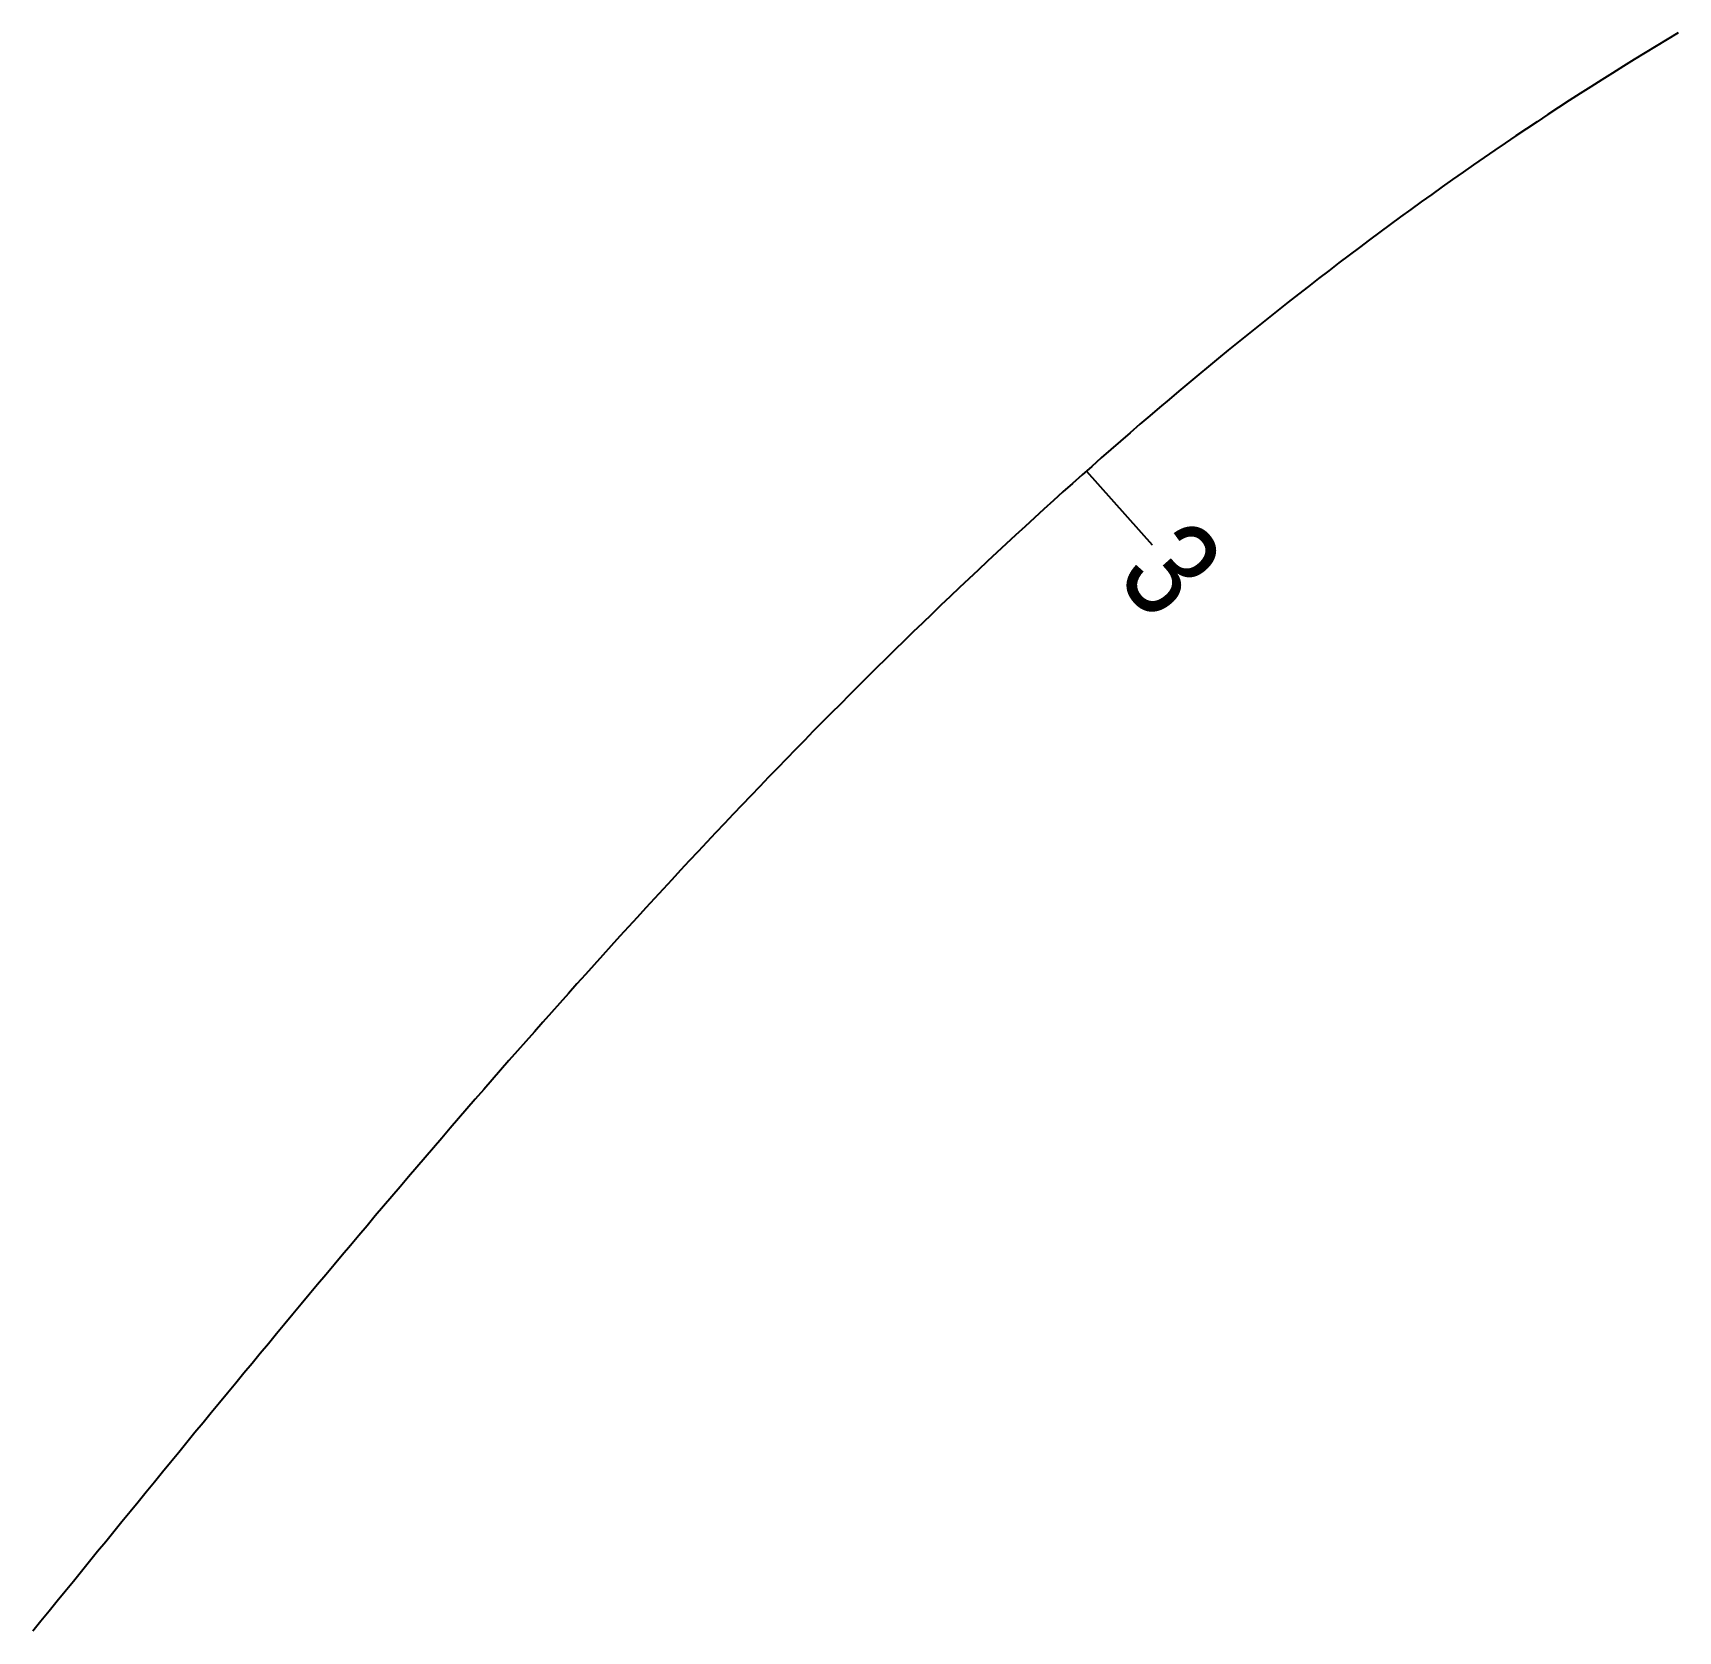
# Model space of a CAD drawing. Header units: metres. Extents: x 570677 to 573609, y 785040 to 786024.
# Drawn here: x 570958.49 to 571008.43, y 785608.44 to 785656.96 of the extents above; entities that cross this region are included whole.
import ezdxf

# ---------------------------------------------------------------- set-up
doc = ezdxf.new("R2010")
doc.units = ezdxf.units.M
doc.header["$LTSCALE"] = 0.5
doc.layers.add('桩号_D2', color=2, linetype='CONTINUOUS')
doc.layers.add('道路中线_D2', color=7, linetype='CONTINUOUS')
doc.styles.add('EICAD', font='arial.ttf', dxfattribs={"width": 0.8, "height": 2})

msp = doc.modelspace()

# ---------------------------------------------------------------- texts
at = {"layer": '桩号_D2', "style": 'EICAD', "width": 0.8}
msp.add_text('3', height=3, rotation=311.5686, dxfattribs=at).set_placement((570991.312, 785640.396))

# ---------------------------------------------------------------- linework, layer by layer
at = {"layer": '桩号_D2', "linetype": 'Continuous'}
msp.add_lwpolyline([(570990.468, 785643.657), (570992.459, 785641.413)], dxfattribs=at)
at = {"layer": '道路中线_D2', "color": 1, "flags": 128}
msp.add_lwpolyline([(571008.426, 785656.957), (571008.092, 785656.757), (571007.759, 785656.556), (571007.427, 785656.354), (571007.096, 785656.15), (571006.765, 785655.945), (571006.435, 785655.739), (571006.106, 785655.532), (571005.778, 785655.323), (571005.451, 785655.113), (571005.124, 785654.902), (571004.798, 785654.69), (571004.473, 785654.477), (571004.148, 785654.262), (571003.825, 785654.047), (571003.502, 785653.83), (571003.18, 785653.612), (571002.859, 785653.393), (571002.538, 785653.172), (571002.219, 785652.951), (571001.9, 785652.728), (571001.582, 785652.505), (571001.264, 785652.28), (571000.948, 785652.054), (571000.632, 785651.827), (571000.317, 785651.599), (571000.002, 785651.37), (570999.689, 785651.14), (570999.376, 785650.909), (570999.064, 785650.677), (570998.753, 785650.444), (570998.442, 785650.21), (570998.132, 785649.975), (570997.823, 785649.739), (570997.515, 785649.501), (570997.208, 785649.263), (570996.901, 785649.024), (570996.595, 785648.784), (570996.29, 785648.543), (570995.985, 785648.302), (570995.681, 785648.059), (570995.378, 785647.815), (570995.076, 785647.571), (570994.774, 785647.325), (570994.473, 785647.079), (570994.173, 785646.831), (570993.874, 785646.583), (570993.575, 785646.334), (570993.277, 785646.084), (570992.98, 785645.834), (570992.683, 785645.582), (570992.388, 785645.33), (570992.092, 785645.076), (570991.798, 785644.822), (570991.504, 785644.567), (570991.211, 785644.312), (570990.919, 785644.055), (570990.627, 785643.798), (570990.336, 785643.54), (570990.046, 785643.281), (570989.756, 785643.022), (570989.467, 785642.762), (570989.179, 785642.5), (570988.891, 785642.239), (570988.604, 785641.976), (570988.318, 785641.713), (570988.033, 785641.449), (570987.748, 785641.185), (570987.463, 785640.919), (570987.18, 785640.653), (570986.896, 785640.387), (570986.614, 785640.119), (570986.332, 785639.851), (570986.051, 785639.583), (570985.771, 785639.313), (570985.491, 785639.043), (570985.211, 785638.773), (570984.933, 785638.502), (570984.654, 785638.23), (570984.377, 785637.957), (570984.1, 785637.684), (570983.824, 785637.411), (570983.548, 785637.136), (570983.273, 785636.861), (570982.998, 785636.586), (570982.724, 785636.31), (570982.451, 785636.034), (570982.178, 785635.757), (570981.906, 785635.479), (570981.634, 785635.201), (570981.363, 785634.922), (570981.092, 785634.643), (570980.822, 785634.363), (570980.552, 785634.083), (570980.283, 785633.802), (570980.015, 785633.521), (570979.747, 785633.239), (570979.479, 785632.957), (570979.212, 785632.674), (570978.946, 785632.391), (570978.68, 785632.107), (570978.414, 785631.823), (570978.149, 785631.538), (570977.884, 785631.253), (570977.62, 785630.968), (570977.357, 785630.682), (570977.094, 785630.396), (570976.831, 785630.109), (570976.569, 785629.822), (570976.307, 785629.534), (570976.045, 785629.246), (570975.785, 785628.958), (570975.524, 785628.669), (570975.264, 785628.38), (570975.004, 785628.09), (570974.745, 785627.801), (570974.486, 785627.51), (570974.228, 785627.22), (570973.97, 785626.929), (570973.712, 785626.637), (570973.455, 785626.346), (570973.198, 785626.054), (570972.941, 785625.762), (570972.685, 785625.469), (570972.43, 785625.176), (570972.174, 785624.883), (570971.919, 785624.589), (570971.664, 785624.295), (570971.41, 785624.001), (570971.156, 785623.707), (570970.902, 785623.412), (570970.649, 785623.117), (570970.396, 785622.822), (570970.143, 785622.526), (570969.89, 785622.231), (570969.638, 785621.935), (570969.386, 785621.638), (570969.135, 785621.342), (570968.883, 785621.045), (570968.632, 785620.748), (570968.381, 785620.451), (570968.131, 785620.154), (570967.88, 785619.856), (570967.63, 785619.558), (570967.38, 785619.26), (570967.131, 785618.962), (570966.881, 785618.664), (570966.632, 785618.365), (570966.383, 785618.066), (570966.135, 785617.767), (570965.886, 785617.468), (570965.638, 785617.169), (570965.389, 785616.869), (570965.141, 785616.57), (570964.894, 785616.27), (570964.646, 785615.97), (570964.399, 785615.67), (570964.151, 785615.37), (570963.904, 785615.07), (570963.657, 785614.77), (570963.41, 785614.469), (570963.163, 785614.169), (570962.917, 785613.868), (570962.67, 785613.567), (570962.424, 785613.266), (570962.177, 785612.965), (570961.931, 785612.664), (570961.685, 785612.363), (570961.439, 785612.062), (570961.193, 785611.761), (570960.947, 785611.46), (570960.701, 785611.158), (570960.456, 785610.857), (570960.21, 785610.555), (570959.964, 785610.254), (570959.719, 785609.953), (570959.473, 785609.651), (570959.228, 785609.349), (570958.982, 785609.048), (570958.736, 785608.746), (570958.491, 785608.445)], dxfattribs=at)
msp.add_lwpolyline([(571008.426, 785656.957), (571008.092, 785656.757), (571007.759, 785656.556), (571007.427, 785656.354), (571007.096, 785656.15), (571006.765, 785655.945), (571006.435, 785655.739), (571006.106, 785655.532), (571005.778, 785655.323), (571005.451, 785655.113), (571005.124, 785654.902), (571004.798, 785654.69), (571004.473, 785654.477), (571004.148, 785654.262), (571003.825, 785654.047), (571003.502, 785653.83), (571003.18, 785653.612), (571002.859, 785653.393), (571002.538, 785653.172), (571002.219, 785652.951), (571001.9, 785652.728), (571001.582, 785652.505), (571001.264, 785652.28), (571000.948, 785652.054), (571000.632, 785651.827), (571000.317, 785651.599), (571000.002, 785651.37), (570999.689, 785651.14), (570999.376, 785650.909), (570999.064, 785650.677), (570998.753, 785650.444), (570998.442, 785650.21), (570998.132, 785649.975), (570997.823, 785649.739), (570997.515, 785649.501), (570997.208, 785649.263), (570996.901, 785649.024), (570996.595, 785648.784), (570996.29, 785648.543), (570995.985, 785648.302), (570995.681, 785648.059), (570995.378, 785647.815), (570995.076, 785647.571), (570994.774, 785647.325), (570994.473, 785647.079), (570994.173, 785646.831), (570993.874, 785646.583), (570993.575, 785646.334), (570993.277, 785646.084), (570992.98, 785645.834), (570992.683, 785645.582), (570992.388, 785645.33), (570992.092, 785645.076), (570991.798, 785644.822), (570991.504, 785644.567), (570991.211, 785644.312), (570990.919, 785644.055), (570990.627, 785643.798), (570990.336, 785643.54), (570990.046, 785643.281), (570989.756, 785643.022), (570989.467, 785642.762), (570989.179, 785642.5), (570988.891, 785642.239), (570988.604, 785641.976), (570988.318, 785641.713), (570988.033, 785641.449), (570987.748, 785641.185), (570987.463, 785640.919), (570987.18, 785640.653), (570986.896, 785640.387), (570986.614, 785640.119), (570986.332, 785639.851), (570986.051, 785639.583), (570985.771, 785639.313), (570985.491, 785639.043), (570985.211, 785638.773), (570984.933, 785638.502), (570984.654, 785638.23), (570984.377, 785637.957), (570984.1, 785637.684), (570983.824, 785637.411), (570983.548, 785637.136), (570983.273, 785636.861), (570982.998, 785636.586), (570982.724, 785636.31), (570982.451, 785636.034), (570982.178, 785635.757), (570981.906, 785635.479), (570981.634, 785635.201), (570981.363, 785634.922), (570981.092, 785634.643), (570980.822, 785634.363), (570980.552, 785634.083), (570980.283, 785633.802), (570980.015, 785633.521), (570979.747, 785633.239), (570979.479, 785632.957), (570979.212, 785632.674), (570978.946, 785632.391), (570978.68, 785632.107), (570978.414, 785631.823), (570978.149, 785631.538), (570977.884, 785631.253), (570977.62, 785630.968), (570977.357, 785630.682), (570977.094, 785630.396), (570976.831, 785630.109), (570976.569, 785629.822), (570976.307, 785629.534), (570976.045, 785629.246), (570975.785, 785628.958), (570975.524, 785628.669), (570975.264, 785628.38), (570975.004, 785628.09), (570974.745, 785627.801), (570974.486, 785627.51), (570974.228, 785627.22), (570973.97, 785626.929), (570973.712, 785626.637), (570973.455, 785626.346), (570973.198, 785626.054), (570972.941, 785625.762), (570972.685, 785625.469), (570972.43, 785625.176), (570972.174, 785624.883), (570971.919, 785624.589), (570971.664, 785624.295), (570971.41, 785624.001), (570971.156, 785623.707), (570970.902, 785623.412), (570970.649, 785623.117), (570970.396, 785622.822), (570970.143, 785622.526), (570969.89, 785622.231), (570969.638, 785621.935), (570969.386, 785621.638), (570969.135, 785621.342), (570968.883, 785621.045), (570968.632, 785620.748), (570968.381, 785620.451), (570968.131, 785620.154), (570967.88, 785619.856), (570967.63, 785619.558), (570967.38, 785619.26), (570967.131, 785618.962), (570966.881, 785618.664), (570966.632, 785618.365), (570966.383, 785618.066), (570966.135, 785617.767), (570965.886, 785617.468), (570965.638, 785617.169), (570965.389, 785616.869), (570965.141, 785616.57), (570964.894, 785616.27), (570964.646, 785615.97), (570964.399, 785615.67), (570964.151, 785615.37), (570963.904, 785615.07), (570963.657, 785614.77), (570963.41, 785614.469), (570963.163, 785614.169), (570962.917, 785613.868), (570962.67, 785613.567), (570962.424, 785613.266), (570962.177, 785612.965), (570961.931, 785612.664), (570961.685, 785612.363), (570961.439, 785612.062), (570961.193, 785611.761), (570960.947, 785611.46), (570960.701, 785611.158), (570960.456, 785610.857), (570960.21, 785610.555), (570959.964, 785610.254), (570959.719, 785609.953), (570959.473, 785609.651), (570959.228, 785609.349), (570958.982, 785609.048), (570958.736, 785608.746), (570958.491, 785608.445)], dxfattribs=at)

msp.set_redraw_order([(e.dxf.handle, doc.entitydb.next_handle()) for e in msp.query("TEXT MTEXT ATTDEF DIMENSION ARC_DIMENSION")])  # texts and dimensions are drawn at this point

doc.saveas('drawing.dxf')
